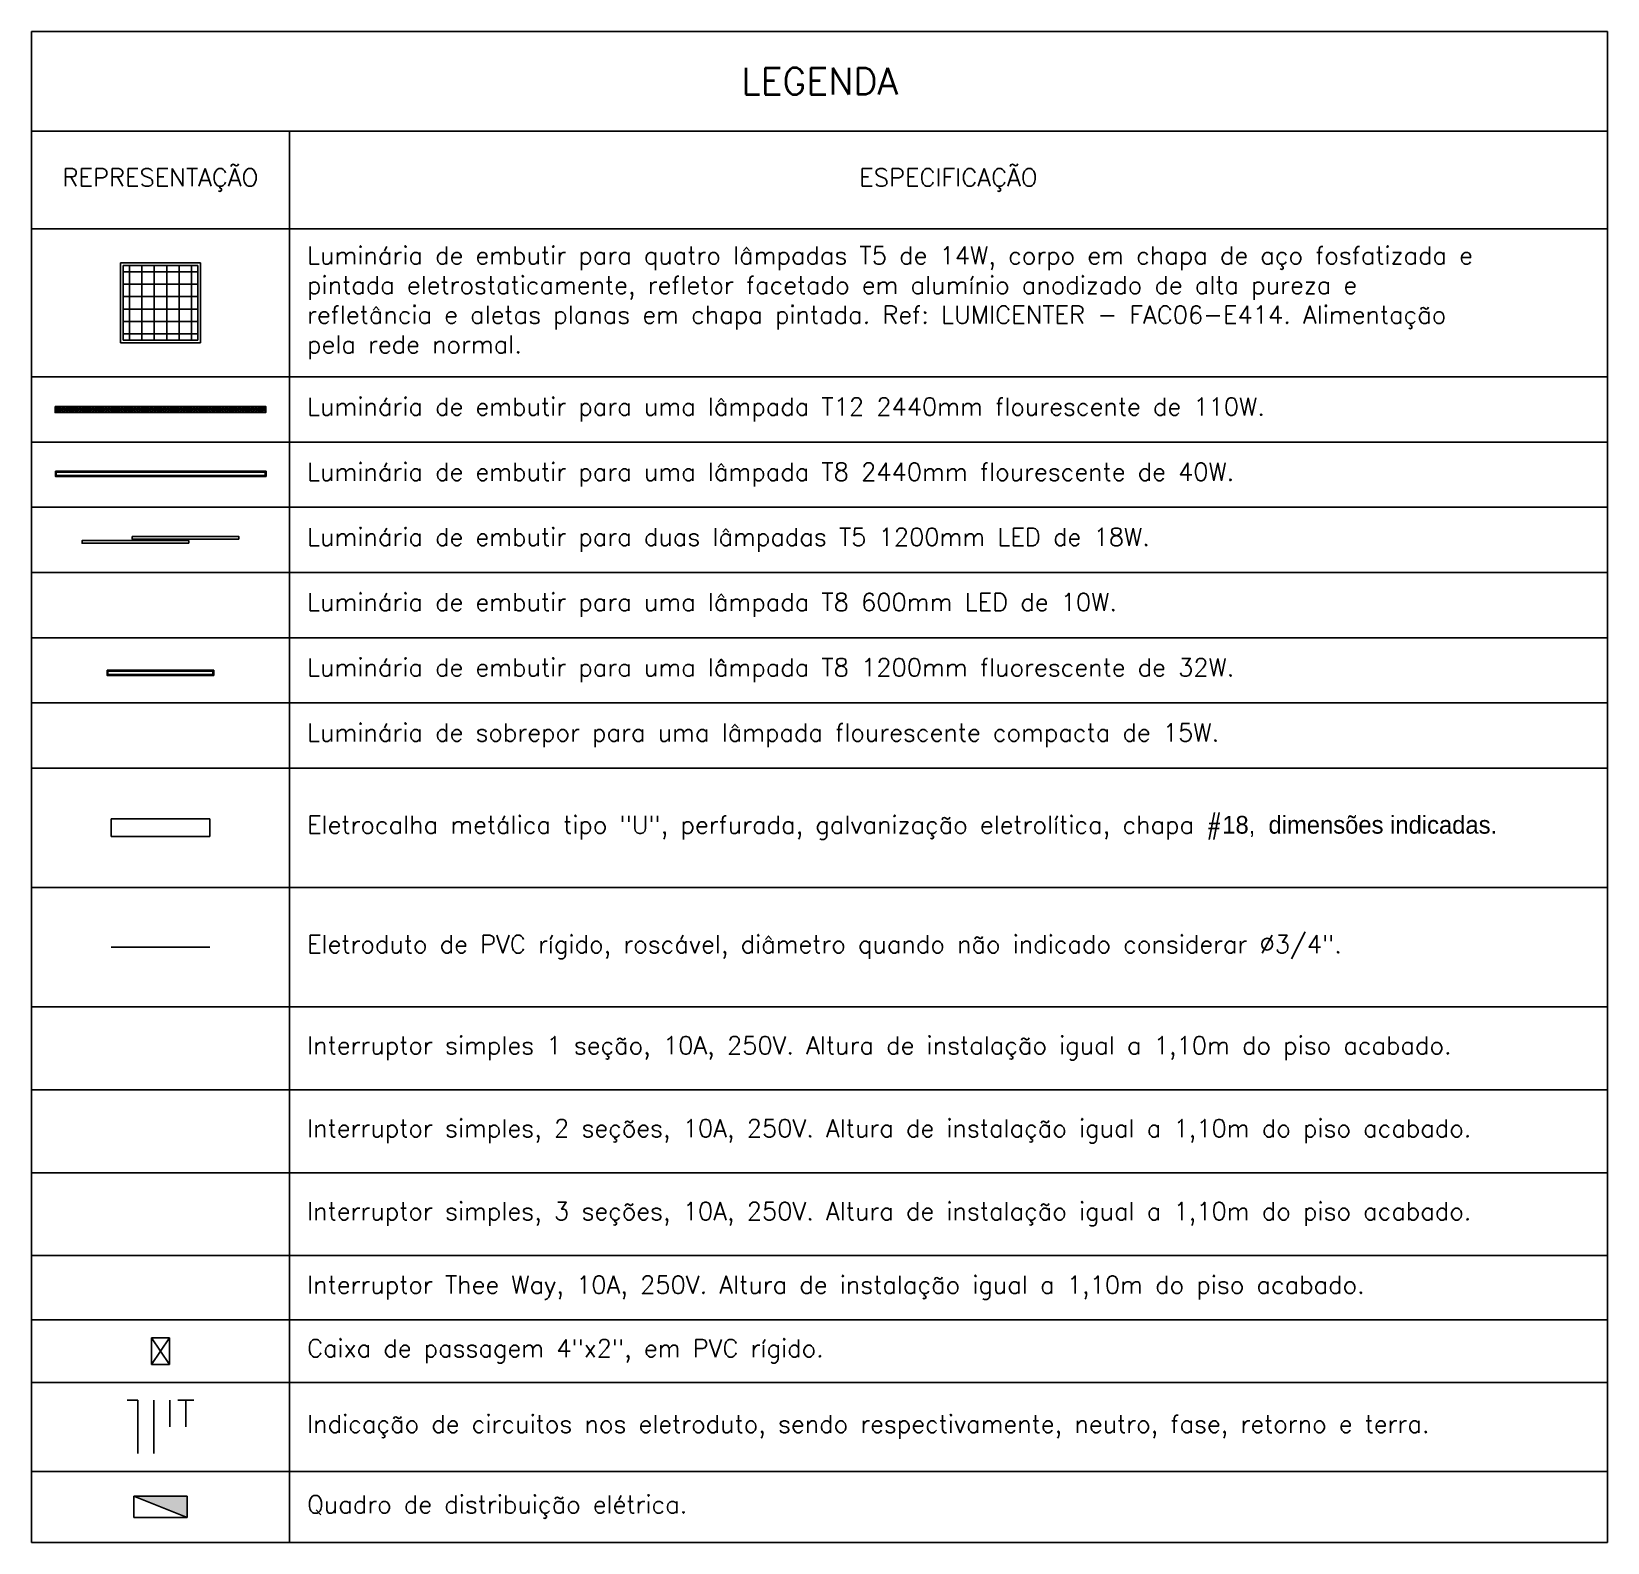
# Model space of a CAD drawing. Header units: millimetres. Extents: x -54 to 81, y -27 to 20.
# Drawn here: x -54.27 to -36.55, y 3.13 to 20.13 of the extents above; entities that cross this region are included whole.
import ezdxf

# ---------------------------------------------------------------- set-up
doc = ezdxf.new("R2010")
doc.units = ezdxf.units.MM
doc.layers.add('ELE_CIRCUITOS', color=2, linetype='Continuous', lineweight=5)
for name, color, linetype in [('ELE_ELETROCALHA', 3, 'Continuous'), ('ELE_QUADROS', 4, 'Continuous'), ('IEL - CAIXA PVC 4x2', 2, 'Continuous'), ('IEL - ELETRODUTO PVC', 5, 'Continuous'), ('IEL - FIAÇÃO', 3, 'Continuous'), ('IEL - LUMINARIA NOVA', 3, 'Continuous'), ('IEL CIRC EMERG', 1, 'Continuous'), ('IEL- Texto', 7, 'Continuous'), ('LUMINÁRIAS', 2, 'Continuous')]:
    doc.layers.add(name, color=color, linetype=linetype)
doc.layers.get('ELE_CIRCUITOS').off()
doc.styles.add('Eletrico 0.08', font='romans.shx', dxfattribs={"height": 0.08})
doc.styles.add('Eletrico 2.5', font='romans.shx', dxfattribs={"height": 0.2})

msp = doc.modelspace()

# ---------------------------------------------------------------- texts
at = {"layer": 'IEL- Texto', "style": 'Eletrico 2.5'}
for s, insert, char_height, width, attachment_point in [('LEGENDA', (-45.409, 19.572), 0.3, 17.60807, 5), ('REPRESENTAÇÃO', (-52.823, 18.462), 0.2, 2.78, 5), ('{\\Fromans|c0;ESPECIFICAÇÃO}', (-43.959, 18.462), 0.2, 14.70807, 5), ('Luminária de embutir para quatro lâmpadas T5 de 14W, corpo em chapa de aço fosfatizada e pintada eletrostaticamente, refletor facetado em alumínio anodizado de alta pureza e refletância e aletas planas em chapa pintada. Ref: LUMICENTER - FAC06-E414. Alimentação pela rede normal.', (-51.173, 17.079), 0.2, 14.42807, 4), ('Luminária de embutir para uma lâmpada T12 2440mm flourescente de 110W.', (-51.173, 15.879), 0.2, 14.42807, 4), ('Luminária de embutir para uma lâmpada T8 2440mm flourescente de 40W.', (-51.173, 15.145), 0.2, 14.42807, 4), ('Luminária de embutir para duas lâmpadas T5 1200mm LED de 18W.', (-51.173, 14.412), 0.2, 14.42807, 4), ('Luminária de embutir para uma lâmpada T8 600mm LED de 10W.', (-51.173, 13.679), 0.2, 14.42807, 4), ('Luminária de embutir para uma lâmpada T8 1200mm fluorescente de 32W.', (-51.173, 12.945), 0.2, 14.42807, 4), ('Luminária de sobrepor para uma lâmpada flourescente compacta de 15W.', (-51.173, 12.212), 0.2, 14.42807, 4), ('Eletrocalha metálica tipo "U", perfurada, galvanização eletrolítica, chapa #{\\fMS Shell Dlg|b0|i0|c0|p0;18,  dimensões indicadas.}', (-51.173, 11.174), 0.2, 14.42807, 4), ('Eletroduto de PVC rígido, roscável, diâmetro quando não indicado considerar %%C3/4".', (-51.173, 9.831), 0.2, 14.42807, 4), ('Interruptor simples 1 seção, 10A, 250V. Altura de instalação igual a 1,10m do piso acabado.', (-51.173, 8.693), 0.2, 14.42807, 4), ('Interruptor simples, 2 seções, 10A, 250V. Altura de instalação igual a 1,10m do piso acabado.', (-51.173, 7.76), 0.2, 14.42807, 4), ('Interruptor simples, 3 seções, 10A, 250V. Altura de instalação igual a 1,10m do piso acabado.', (-51.173, 6.827), 0.2, 14.42807, 4), ('Interruptor Thee Way, 10A, 250V. Altura de instalação igual a 1,10m do piso acabado.', (-51.173, 5.999), 0.2, 14.42807, 4), ('Caixa de passagem 4"x2", em PVC rígido.', (-51.173, 5.285), 0.2, 14.42807, 4), ('Indicação de circuitos nos eletroduto, sendo respectivamente, neutro, fase, retorno e terra.', (-51.173, 4.433), 0.2, 14.42807, 4), ('Quadro de distribuição elétrica.', (-51.173, 3.533), 0.2, 14.42807, 4)]:
    msp.add_mtext(s, dxfattribs=dict(at, insert=insert, char_height=char_height, width=width, attachment_point=attachment_point))

# ---------------------------------------------------------------- blocks, each defined once
blk = doc.blocks.new('IEL - LUM 4x16W CIRC NOR ATR')
at = {"layer": 'IEL - LUMINARIA NOVA', "color": 5}
for p, q in [((-0.3, 0.3), (0.3, 0.3)), ((-0.3, -0.3), (-0.3, 0.3)), ((-0.28, 0.28), (0.28, 0.28)), ((-0.28, -0.28), (-0.28, 0.28)), ((0.28, 0.28), (0.28, -0.28)), ((0.3, 0.3), (0.3, -0.3)), ((0.3, -0.3), (-0.3, -0.3)), ((0.28, -0.28), (-0.28, -0.28))]:
    blk.add_line(p, q, dxfattribs=at)
at = {"layer": 'IEL - LUMINARIA NOVA', "color": 4}
for p, q in [((-0.233, 0.28), (-0.233, -0.28)), ((-0.14, 0.28), (-0.14, -0.28)), ((-0.047, 0.28), (-0.047, -0.28)), ((0.047, 0.28), (0.047, -0.28)), ((0.14, 0.28), (0.14, -0.28)), ((0.233, 0.28), (0.233, -0.28)), ((-0.28, 0.233), (0.28, 0.233)), ((-0.28, 0.14), (0.28, 0.14)), ((-0.28, 0.047), (0.28, 0.047)), ((-0.28, -0.047), (0.28, -0.047)), ((-0.28, -0.14), (0.28, -0.14)), ((-0.28, -0.233), (0.28, -0.233))]:
    blk.add_line(p, q, dxfattribs=at)
blk = doc.blocks.new('IEL - ELETRODUTO')
at = {"layer": 'IEL - ELETRODUTO PVC'}
blk.add_line((0.554, 0), (-0.554, 0), dxfattribs=at)
blk = doc.blocks.new('IEL - CAIXA 4x2')
at = {"layer": 'IEL - CAIXA PVC 4x2', "color": 3}
for p, q in [((-0.025, 0.1125), (-0.025, -0.0375)), ((0.075, 0.1125), (-0.025, 0.1125)), ((-0.025, -0.0375), (0.075, 0.1125)), ((-0.025, 0.1125), (0.075, -0.0375)), ((0.075, -0.0375), (0.075, 0.1125)), ((-0.025, -0.0375), (0.075, -0.0375))]:
    blk.add_line(p, q, dxfattribs=at)
blk = doc.blocks.new('IEL - CIRC EM FNT 1R')
at = {"layer": 'IEL - FIAÇÃO', "color": 1}
for p, q in [((-0.09, 0.15), (-0.15, 0.15)), ((-0.09, 0.15), (-0.09, -0.15)), ((0, 0.15), (0, -0.15)), ((0.09, 0.15), (0.09, 0)), ((0.135, 0.15), (0.225, 0.15)), ((0.18, 0.15), (0.18, 0))]:
    blk.add_line(p, q, dxfattribs=at)
at = {"layer": 'IEL CIRC EMERG', "style": 'Eletrico 0.08', "flags": 4}
for tag, p in [('CIR', (-0.1055, 0.1827)), ('RET', (0.0441, -0.1483))]:
    blk.add_attdef(tag, p, '', height=0.12, dxfattribs=at)
blk = doc.blocks.new('QDC')
at = {"layer": 'ELE_QUADROS'}
blk.add_hatch(color=10, dxfattribs=at).paths.add_polyline_path([(0, 24), (60, 0), (60, 24)])
for p, q in [((0, 24), (60, 0)), ((0, 24), (0, 0)), ((60, 24), (0, 24)), ((60, 0), (60, 24)), ((0, 0), (60, 0))]:
    blk.add_line(p, q, dxfattribs=at)
blk = doc.blocks.new('T12-2440mm')
at = {"layer": 'LUMINÁRIAS'}
h = blk.add_hatch(dxfattribs=at)
h.set_pattern_fill('NET3', color=256, scale=0.01, style=0)
h.set_pattern_definition([(0, (0.075615, 1.19948), (0, 0.03175), []), (60, (0.075615, 1.19948), (-0.02749630657, 0.015875), []), (120, (0.075615, 1.19948), (-0.02749630657, -0.015875), [])])
h.paths.add_polyline_path([(1900.45, 792.136), (1898.08, 792.136), (1898.08, 792.205), (1900.45, 792.205)])
blk.add_lwpolyline([(1900.45, 792.136), (1898.08, 792.136), (1898.08, 792.205), (1900.45, 792.205)], close=True, dxfattribs=at)
blk = doc.blocks.new('T8-2440mm')
at = {"layer": 'LUMINÁRIAS'}
h = blk.add_hatch(color=256, dxfattribs=at)
h.paths.add_polyline_path([(1900.45, 792.405), (1898.08, 792.405), (1898.08, 792.462), (1900.45, 792.462)])
h.paths.add_polyline_path([(1900.44, 792.416), (1898.09, 792.416), (1898.09, 792.451), (1900.44, 792.451)], flags=16)
for points in [[(1900.45, 792.405), (1898.08, 792.405), (1898.08, 792.462), (1900.45, 792.462)], [(1900.44, 792.416), (1898.09, 792.416), (1898.09, 792.451), (1900.44, 792.451)]]:
    blk.add_lwpolyline(points, close=True, dxfattribs=at)
blk = doc.blocks.new('T5-1200mm')
at = {"layer": 'LUMINÁRIAS'}
blk.add_lwpolyline([(1898.086, 792.634), (1899.286, 792.634), (1899.286, 792.604), (1898.086, 792.604)], close=True, dxfattribs=at)
blk = doc.blocks.new('T8-1200mm')
at = {"layer": 'LUMINÁRIAS'}
h = blk.add_hatch(color=256, dxfattribs=at)
h.paths.add_polyline_path([(1871.435, 792.116), (1871.435, 790.916), (1871.378, 790.916), (1871.378, 792.116)])
h.paths.add_polyline_path([(1871.424, 792.106), (1871.424, 790.926), (1871.389, 790.926), (1871.389, 792.106)], flags=16)
for points in [[(1871.435, 792.116), (1871.435, 790.916), (1871.378, 790.916), (1871.378, 792.116)], [(1871.424, 792.106), (1871.424, 790.926), (1871.389, 790.926), (1871.389, 792.106)]]:
    blk.add_lwpolyline(points, close=True, dxfattribs=at)

# ---------------------------------------------------------------- linework, layer by layer
at = {"layer": 'ELE_ELETROCALHA'}
for p, q in [((-52.269, 11.274), (-53.378, 11.274)), ((-53.378, 11.274), (-53.378, 11.074)), ((-52.269, 11.274), (-52.269, 11.074)), ((-52.269, 11.074), (-53.378, 11.074))]:
    msp.add_line(p, q, dxfattribs=at)
at = {"layer": 'IEL- Texto'}
for p, q in [((-54.273, 20.132), (-36.545, 20.132)), ((-54.273, 20.132), (-54.273, 3.133)), ((-36.545, 20.132), (-36.545, 3.133)), ((-54.273, 19.012), (-36.545, 19.012)), ((-51.373, 19.012), (-51.373, 3.133)), ((-54.273, 17.912), (-36.545, 17.912)), ((-54.273, 16.245), (-36.545, 16.245)), ((-54.273, 15.512), (-36.545, 15.512)), ((-54.273, 14.779), (-36.545, 14.779)), ((-54.273, 14.045), (-36.545, 14.045)), ((-54.273, 13.312), (-36.545, 13.312)), ((-54.273, 12.579), (-36.545, 12.579)), ((-54.273, 11.845), (-36.545, 11.845)), ((-54.273, 10.503), (-36.545, 10.503)), ((-54.273, 9.16), (-36.545, 9.16)), ((-54.273, 8.227), (-36.545, 8.227)), ((-54.273, 7.293), (-36.545, 7.293)), ((-54.273, 6.36), (-36.545, 6.36)), ((-54.273, 5.638), (-36.545, 5.638)), ((-54.273, 4.933), (-36.545, 4.933)), ((-54.273, 3.933), (-36.545, 3.933)), ((-54.273, 3.133), (-36.545, 3.133))]:
    msp.add_line(p, q, dxfattribs=at)

# ---------------------------------------------------------------- block references
at = {"layer": 'ELE_CIRCUITOS', "rotation": 90}
msp.add_blockref('T8-1200mm', (738.692, -1858.49), dxfattribs=at)
at = {"layer": 'ELE_QUADROS', "xscale": 0.01, "yscale": 0.01, "zscale": 0.01}
msp.add_blockref('QDC', (-53.123, 3.413), dxfattribs=at)
at = {"layer": 'IEL- Texto'}
for name, p, xscale, yscale, zscale in [('IEL - LUM 4x16W CIRC NOR ATR', (-52.823, 17.079), 1.5, 1.5, 1.5), ('IEL - CAIXA 4x2', (-52.873, 5.21), 2, 2, 2), ('IEL - CIRC EM FNT 1R', (-52.898, 4.433), 2, 2, 2)]:
    msp.add_blockref(name, p, dxfattribs=dict(at, xscale=xscale, yscale=yscale, zscale=zscale))
msp.add_blockref('IEL - ELETRODUTO', (-52.823, 9.831), dxfattribs=at)
at = {"layer": 'LUMINÁRIAS', "rotation": 180}
for name, p in [('T12-2440mm', (1846.441, 808.049)), ('T8-2440mm', (1846.445, 807.589)), ('T5-1200mm', (1845.581, 807.009)), ('T5-1200mm', (1846.145, 807.054))]:
    msp.add_blockref(name, p, dxfattribs=at)

msp.set_redraw_order([(e.dxf.handle, doc.entitydb.next_handle()) for e in msp.query("TEXT MTEXT ATTDEF DIMENSION ARC_DIMENSION")])  # texts and dimensions are drawn at this point

doc.saveas('drawing.dxf')
